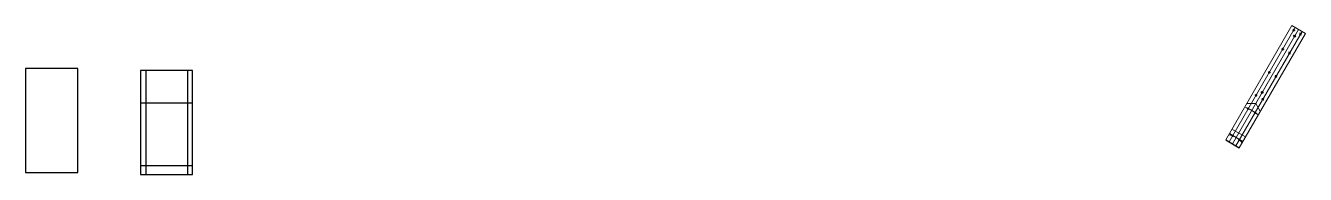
# Model space of a CAD drawing. Header units: millimetres. Extents: x 1388 to 8110, y -1425 to 5021.
# Drawn here: x 4180 to 6638, y -168 to 119 of the extents above; entities that cross this region are included whole.
import ezdxf

# ---------------------------------------------------------------- set-up
doc = ezdxf.new("R2010")
doc.units = ezdxf.units.MM

msp = doc.modelspace()

# ---------------------------------------------------------------- linework, layer by layer
at = {"lineweight": 9}
for p, q in [((6484.746, -101.254), (6611.764, 118.746)), ((6491.242, -105.004), (6618.259, 114.996)), ((6497.737, -108.754), (6624.754, 111.246)), ((6504.232, -112.504), (6631.249, 107.496)), ((6510.727, -116.254), (6637.744, 103.746)), ((6542.481, -31.254), (6624.754, 111.246)), ((6611.764, 118.746), (6637.744, 103.746)), ((6617.818, 109.903), (6612.818, 109.903)), ((6615.318, 107.403), (6615.318, 112.403)), ((6626.143, 101.153), (6630.474, 103.653)), ((6627.058, 104.568), (6629.558, 100.238)), ((6594.158, 70.752), (6594.158, 75.752)), ((6596.658, 73.252), (6591.658, 73.252)), ((6604.983, 64.502), (6609.313, 67.002)), ((6605.898, 67.917), (6608.398, 63.587)), ((6570.934, 28.698), (6565.934, 28.698)), ((6568.434, 26.198), (6568.434, 31.198)), ((6579.26, 19.948), (6583.59, 22.448)), ((6580.175, 23.363), (6582.675, 19.033)), ((6545.444, -15.453), (6540.444, -15.453)), ((6542.944, -17.953), (6542.944, -12.953)), ((6553.769, -24.203), (6558.1, -21.703)), ((6554.684, -20.788), (6557.184, -25.118))]:
    msp.add_line(p, q, dxfattribs=at)
for p, q in [((6619.419, 97.006), (6615.089, 99.506)), ((6616.004, 96.091), (6618.504, 100.421)), ((6556.919, -11.247), (6552.589, -8.747)), ((6553.504, -12.163), (6556.004, -7.832)), ((6484.746, -101.254), (6510.727, -116.254))]:
    msp.add_line(p, q)
at = {"color": 41, "true_color": 0xf4ee51}
for p, q in [((4501.155, 32.326), (4401.155, 32.326)), ((4401.155, 32.326), (4401.155, -167.674)), ((4411.155, 32.326), (4411.155, -167.674)), ((4491.155, 32.326), (4491.155, -167.674)), ((4501.155, -167.674), (4501.155, 32.326)), ((4401.155, -30.174), (4501.155, -30.174)), ((4401.155, -150.174), (4501.155, -150.174)), ((4401.155, -167.674), (4501.155, -167.674))]:
    msp.add_line(p, q, dxfattribs=at)
at = {"color": 41, "lineweight": 9, "true_color": 0xf4ee51}
for p, q in [((6491.756, -89.113), (6517.737, -104.113)), ((6522.737, -95.453), (6496.756, -80.453))]:
    msp.add_line(p, q, dxfattribs=at)
msp.add_lwpolyline([(4180.417, -164.032), (4280.417, -164.032), (4280.417, 35.968), (4180.417, 35.968)], close=True)
at = {"lineweight": 9}
msp.add_lwpolyline([(6551.142, -46.254), (6542.481, -31.254), (6525.161, -31.254)], dxfattribs=at)
for centre in [(6615.318, 109.903), (6628.308, 102.403), (6594.158, 73.252), (6607.148, 65.752), (6568.434, 28.698), (6581.425, 21.198), (6542.944, -15.453), (6555.934, -22.953), (6528.11, -41.145), (6541.101, -48.645), (6497.897, -93.477), (6510.887, -100.977)]:
    msp.add_circle(centre, 1.5, dxfattribs=at)
for centre in [(6617.254, 98.256), (6554.754, -9.997)]:
    msp.add_circle(centre, 1.5)
for radius, start, end in [(100, 51.373073, 68.626927), (40, 37.975687, 82.024313)]:
    msp.add_arc((6484.746, -131.254), radius, start, end, dxfattribs=at)

doc.saveas('drawing.dxf')
